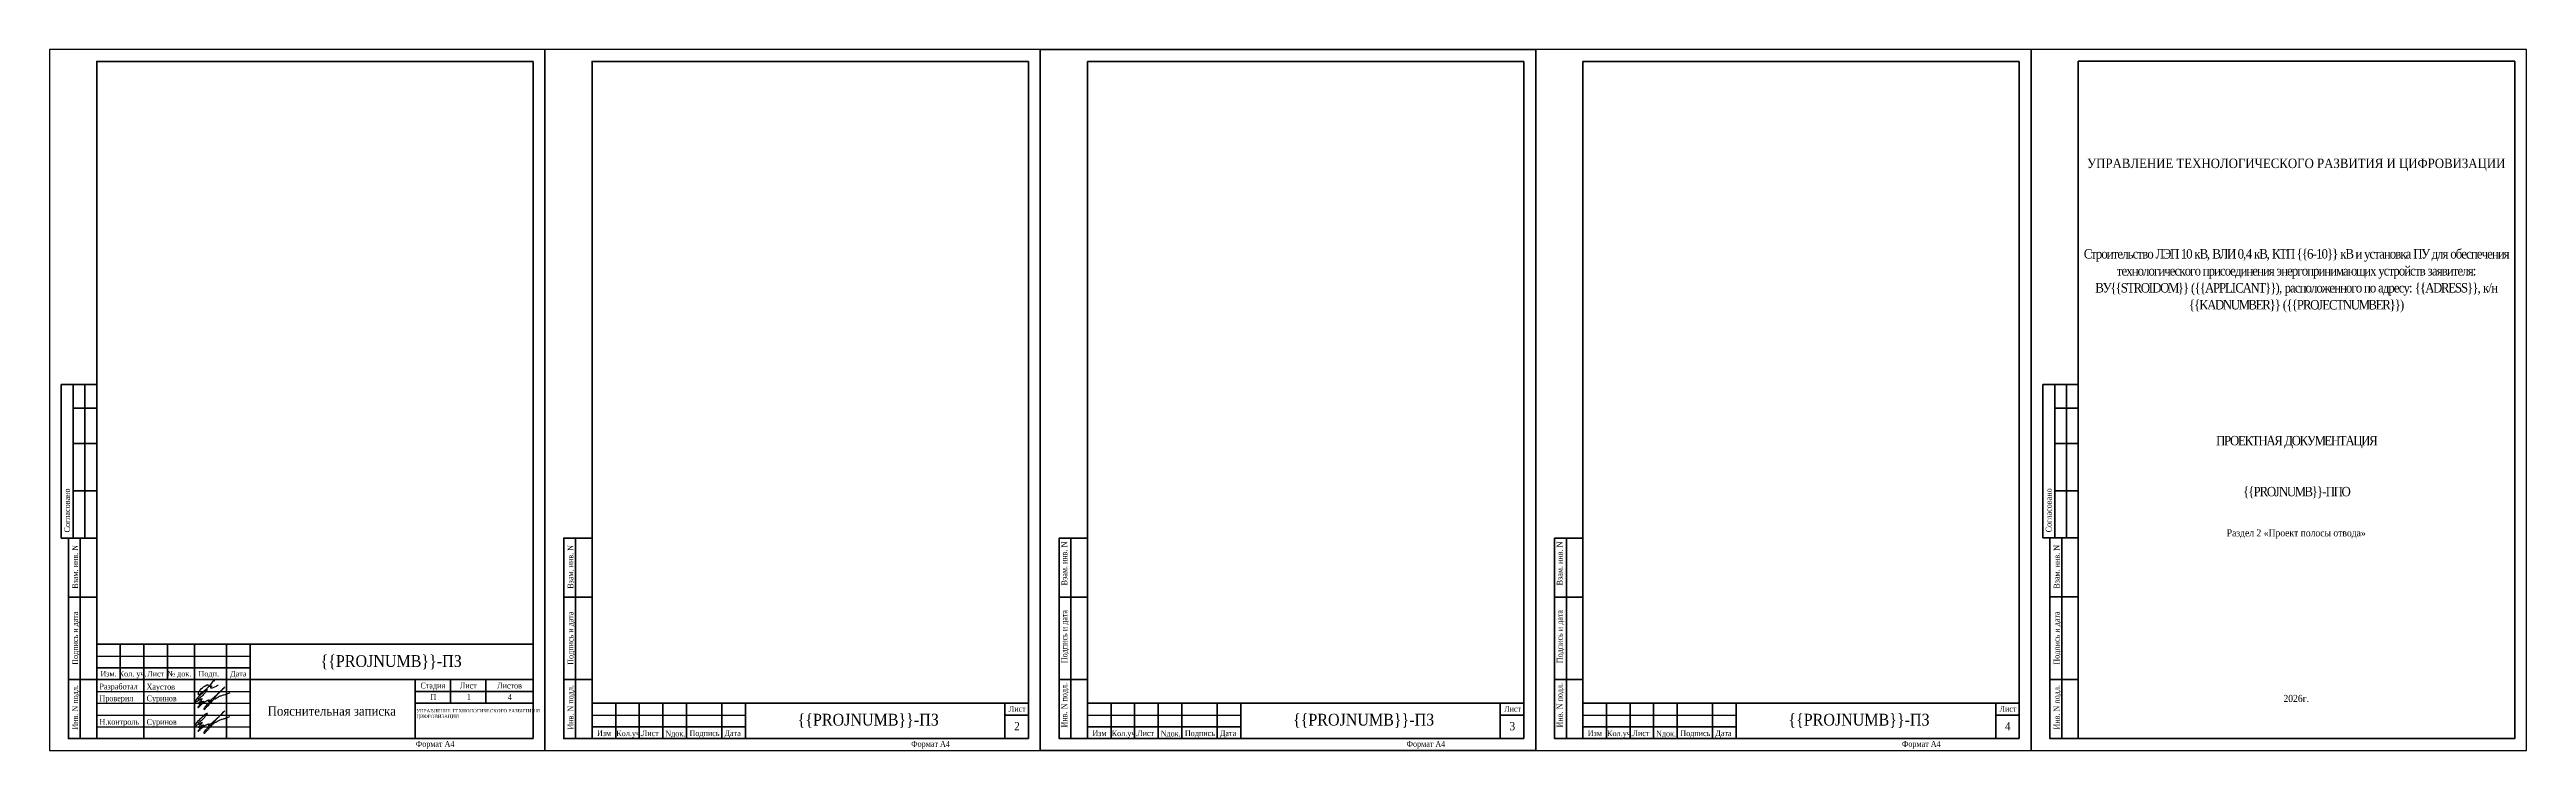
# Model space of a CAD drawing. Header units: millimetres. Extents: x 2476 to 10678, y 3616 to 3921.
# Drawn here: x 3526 to 4576, y 3624 to 3921 of the extents above; entities that cross this region are included whole.
import ezdxf
from ezdxf.enums import TextEntityAlignment as Align

# ---------------------------------------------------------------- set-up
doc = ezdxf.new("R2010")
doc.units = ezdxf.units.MM
doc.layers.add('П', color=7, linetype='Continuous')
doc.layers.add('Чертеж', color=7, linetype='Continuous')
doc.styles.add('Simplex8', font='Times New Roman.ttf', dxfattribs={"height": 3.5})
doc.styles.add('стиль1', font='Times New Roman.ttf', dxfattribs={"width": 0.9})
doc.styles.add('стиль2', font='Times New Roman.ttf', dxfattribs={"width": 0.9, "height": 2.5})

# ---------------------------------------------------------------- blocks, each defined once
blk = doc.blocks.new('Штамп б')
at = {"lineweight": 70}
for points in [[(20, 0), (8, 0), (8, 85), (20, 85)], [(13, 0), (13, 85)], [(8, 60), (20, 60)], [(8, 25), (20, 25)]]:
    blk.add_lwpolyline(points, dxfattribs=at)
at = {"lineweight": 25, "style": 'Simplex8', "width": 0.9}
for s, p in [('Взам. инв. N', (12.1, 63.5)), ('Подпись и дата', (12.1, 31.3)), ('Инв. N подл.', (12.1, 3.8))]:
    blk.add_text(s, height=2.5, rotation=90, dxfattribs=at).set_placement(p)
blk = doc.blocks.new('1')
at = {"lineweight": 30}
for p, q in [((630, 297), (420, 297)), ((420, 297), (420, 0)), ((630, 0), (630, 297)), ((420, 0), (630, 0))]:
    blk.add_line(p, q, dxfattribs=at)
blk = doc.blocks.new('A$C5B0935FB')
at = {"lineweight": 70}
for p, q in [((20, 65), (5, 65)), ((5, 0), (5, 65)), ((10, 55), (10, 65)), ((15, 0), (15, 65)), ((20, 0), (20, 65)), ((10, 40), (10, 55)), ((10, 55), (20, 55)), ((10, 20), (10, 40)), ((10, 40), (20, 40)), ((10, 0), (10, 20)), ((10, 20), (20, 20)), ((10, 0), (5, 0)), ((15, 0), (10, 0)), ((20, 0), (15, 0)), ((15, 0), (15, 0))]:
    blk.add_line(p, q, dxfattribs=at)
at = {"lineweight": 25, "style": 'стиль1', "width": 0.9}
blk.add_text('Согласовано', height=2.5, rotation=90, dxfattribs=at).set_placement((8.7, 2.4))
blk = doc.blocks.new('A$C7F1F469D')
at = {"color": 5, "lineweight": 25}
blk.add_spline([(-0.1, 1.8), (1.3, 2.9), (2.8, 4.3), (3.5, 5.3), (3.8, 5.6), (3.9, 5.8), (3.7, 5.8), (3.3, 5.7), (2.9, 5.4), (-1.1, 1.3), (-1.3, 1), (-1.5, 0.7), (-1.6, 0.3), (-1.5, 0.2), (-1, 0.5), (-0.4, 1), (0.3, 1.4), (1.1, 1.9), (1.7, 2), (1.6, 1.8), (1.3, 1.4), (0.6, 0.6), (0.2, 0.2), (0, 0), (0.2, 0), (0.8, 0.2), (1.4, 0.6), (2.2, 1), (2.3, 1), (1.9, 0.6), (1.3, 0), (0.6, -0.6), (0.1, -1.3), (-0.1, -1.7), (0.1, -1.6), (0.4, -1.4), (1.2, -0.6), (1.6, -0.2), (2.3, 0.3), (2.8, 0.7), (3.4, 1), (3.8, 1.2), (4.1, 1.4), (4.3, 1.4), (4.6, 1.5), (4.6, 1.4), (4.5, 1.2), (4.3, 0.9), (4.4, 0.8), (4.6, 0.9), (5.1, 1.3), (6.2, 2.2), (7.4, 3.2), (8.4, 4.2), (9.6, 5.3), (11, 6.7), (11.3, 7), (9.8, 5.5), (8.6, 4.3), (7.7, 3.3), (7.2, 2.7), (6.7, 2.1), (6.2, 1.4), (5.5, 0.6), (4.7, -0.3), (3.9, -1.3), (3.2, -1.9), (2.9, -2.3), (2.7, -2.6), (2.5, -2.6), (2.5, -2.3), (2.7, -1.9), (3.3, -1.1), (3.8, -0.5), (4.5, 0.1), (5.3, 0.8), (6, 1.3), (6.7, 1.8), (7.6, 2.2), (8.8, 2.9), (10, 3.4), (11.4, 3.8), (12.5, 4.2), (13.5, 4.6)], degree=3, dxfattribs=at)
blk = doc.blocks.new('Штамп фамилии')
at = {"layer": 'Чертеж', "color": 5, "lineweight": -2}
blk.add_lwpolyline([(47.6, 0.9), (47.6, 1), (47.7, 1.1), (47.8, 1.2), (47.8, 1.3), (47.8, 1.3), (47.8, 1.4), (47.8, 1.4), (47.8, 1.5), (47.8, 1.6), (47.8, 1.6), (47.7, 1.6), (47.7, 1.6), (47.6, 1.6), (47.6, 1.6), (47.5, 1.5), (47.5, 1.5), (47.4, 1.4), (47.3, 1.3), (45.4, -1.1), (44.5, -2.1), (43, -3.4), (41.3, -4.9), (41.2, -5), (41.1, -4.9), (41.1, -4.9), (41, -4.8), (40.9, -4.7), (40.9, -4.6), (40.9, -4.4), (40.9, -4.3), (40.9, -4.1), (40.9, -3.9), (41, -3.8), (41, -3.6), (41.1, -3.4), (41.4, -3.1), (41.6, -2.8), (42.2, -2.2), (42.6, -1.8), (43, -1.5), (43.6, -1.1), (44.2, -0.8), (44.9, -0.4), (44.9, -0.4), (44.9, -0.5), (44.9, -0.5), (44.9, -0.9), (45, -1), (45, -1.1), (45.1, -1.1), (45.2, -1.2), (45.4, -1.2), (45.5, -1.2), (46.4, -1.2), (46.5, -1.1), (46.5, -1), (46.6, -1.1), (46.6, -1.1), (46.6, -1.1), (46.5, -1.2), (46.5, -1.2), (46.5, -1.2), (46.4, -1.3), (46, -1.6), (46, -1.7), (46, -1.7), (46, -1.8), (46, -1.8), (46.1, -1.8), (46.3, -1.8), (46.7, -1.8), (46.8, -1.8), (46.9, -1.8), (47.1, -1.7), (48.6, -1.1), (48.7, -1), (48.9, -0.9), (49.1, -0.8), (49.2, -0.7), (49.3, -0.7)], dxfattribs=at)
at = {"layer": 'Чертеж', "color": 67, "lineweight": -2, "true_color": 0x727430}
for p in [(40.8, -8.5), (40.8, -18.6)]:
    blk.add_blockref('A$C7F1F469D', p, dxfattribs=at)
at = {"color": 7, "char_height": 2.5, "attachment_point": 4, "style": 'стиль1'}
for s, insert, width in [(' Разработал', (-1.9, -1.7), 17), (' Проверил', (-1.9, -6.7), 17), ('Хаустов', (18.9, -1.8), 20), (' Суринов', (18.1, -6.7), 20), (' Н.контроль', (-1.9, -16.7), 17), (' Суринов', (18.1, -16.7), 20)]:
    blk.add_mtext(s, dxfattribs=dict(at, insert=insert, width=width))
blk = doc.blocks.new('A$C31D65421')
blk.add_blockref('Штамп фамилии', (2.2, 18.4))

msp = doc.modelspace()

# ---------------------------------------------------------------- linework, layer by layer
at = {"layer": 'П', "lineweight": 30}
msp.add_line((3946.162, 3623.904), (3946.162, 3920.904), dxfattribs=at)
at = {"layer": 'П', "linetype": 'Continuous', "lineweight": 0}
for points in [[(3526.162, 3920.904), (3736.162, 3920.904), (3736.162, 3623.904), (3526.162, 3623.904)], [(3736.162, 3920.904), (3946.162, 3920.904), (3946.162, 3623.904), (3736.162, 3623.904)], [(4156.162, 3920.904), (4366.162, 3920.904), (4366.162, 3623.904), (4156.162, 3623.904)], [(4366.162, 3920.904), (4576.162, 3920.904), (4576.162, 3623.904), (4366.162, 3623.904)]]:
    msp.add_lwpolyline(points, close=True, dxfattribs=at)
at = {"layer": 'П', "linetype": 'Continuous', "lineweight": 18}
msp.add_lwpolyline([(3946.162, 3920.904), (4156.162, 3920.904), (4156.162, 3623.904), (3946.162, 3623.904)], close=True, dxfattribs=at)
at = {"layer": 'П', "lineweight": 30}
for points in [[(3946.162, 3920.904), (4156.162, 3920.904), (4156.162, 3623.904), (3946.162, 3623.904)], [(4366.162, 3623.904), (4576.162, 3623.904), (4576.162, 3920.904), (4366.162, 3920.904)]]:
    msp.add_lwpolyline(points, close=True, dxfattribs=at)
at = {"layer": 'Чертеж', "lineweight": 30}
for p, q in [((3736.162, 3623.904), (3736.162, 3920.904)), ((4156.162, 3623.904), (4156.162, 3920.904)), ((3756.162, 3643.904), (3821.162, 3643.904)), ((3966.162, 3643.904), (4031.162, 3643.904)), ((4176.162, 3643.904), (4241.162, 3643.904)), ((3756.162, 3638.904), (3821.162, 3638.904)), ((3966.162, 3638.904), (4031.162, 3638.904)), ((4176.162, 3638.904), (4241.162, 3638.904))]:
    msp.add_line(p, q, dxfattribs=at)
at = {"layer": 'Чертеж', "lineweight": 70}
for p, q in [((3731.162, 3628.904), (3731.162, 3915.904)), ((3941.162, 3628.904), (3941.162, 3915.904)), ((3966.162, 3915.904), (3966.162, 3628.904)), ((4151.162, 3628.904), (4151.162, 3915.904)), ((4361.162, 3915.904), (4176.162, 3915.904)), ((4176.162, 3915.904), (4176.162, 3628.904)), ((4361.162, 3628.904), (4361.162, 3915.904)), ((3966.162, 3683.904), (3966.162, 3628.904)), ((4176.162, 3683.904), (4176.162, 3628.904)), ((3941.162, 3643.904), (3756.162, 3643.904)), ((3766.162, 3643.904), (3766.162, 3628.904)), ((3776.162, 3643.904), (3776.162, 3628.904)), ((3786.162, 3643.904), (3786.162, 3628.904)), ((3796.162, 3643.904), (3796.162, 3628.904)), ((3811.162, 3643.904), (3811.162, 3628.904)), ((3821.162, 3643.904), (3821.162, 3628.904)), ((3931.162, 3643.904), (3931.162, 3628.904)), ((4151.162, 3643.904), (3966.162, 3643.904)), ((3976.162, 3643.904), (3976.162, 3628.904)), ((3986.162, 3643.904), (3986.162, 3628.904)), ((3996.162, 3643.904), (3996.162, 3628.904)), ((4006.162, 3643.904), (4006.162, 3628.904)), ((4021.162, 3643.904), (4021.162, 3628.904)), ((4031.162, 3643.904), (4031.162, 3628.904)), ((4141.162, 3643.904), (4141.162, 3628.904)), ((4361.162, 3643.904), (4176.162, 3643.904)), ((4186.162, 3643.904), (4186.162, 3628.904)), ((4196.162, 3643.904), (4196.162, 3628.904)), ((4206.162, 3643.904), (4206.162, 3628.904)), ((4216.162, 3643.904), (4216.162, 3628.904)), ((4231.162, 3643.904), (4231.162, 3628.904)), ((4241.162, 3643.904), (4241.162, 3628.904)), ((4351.162, 3643.904), (4351.162, 3628.904)), ((3756.162, 3633.904), (3821.162, 3633.904)), ((3931.162, 3638.904), (3941.162, 3638.904)), ((3966.162, 3633.904), (4031.162, 3633.904)), ((4141.162, 3638.904), (4151.162, 3638.904)), ((4176.162, 3633.904), (4241.162, 3633.904)), ((4351.162, 3638.904), (4361.162, 3638.904)), ((3966.162, 3628.904), (4151.162, 3628.904)), ((4031.162, 3628.904), (4151.162, 3628.904)), ((4176.162, 3628.904), (4361.162, 3628.904)), ((4241.162, 3628.904), (4361.162, 3628.904))]:
    msp.add_line(p, q, dxfattribs=at)
at = {"layer": 'Чертеж', "linetype": 'Continuous', "lineweight": 70}
for p, q in [((3546.162, 3668.904), (3731.162, 3668.904)), ((3556.162, 3668.904), (3556.162, 3653.904)), ((3566.162, 3668.904), (3566.162, 3628.904)), ((3576.162, 3668.904), (3576.162, 3653.904)), ((3587.553, 3668.904), (3587.553, 3628.904)), ((3601.162, 3668.904), (3601.162, 3628.904)), ((3611.162, 3628.904), (3611.162, 3668.904)), ((3546.162, 3658.904), (3611.162, 3658.904)), ((3546.162, 3653.904), (3731.162, 3653.904)), ((3681.162, 3628.904), (3681.162, 3653.904)), ((3681.162, 3648.904), (3731.162, 3648.904)), ((3696.162, 3653.904), (3696.162, 3643.904)), ((3711.162, 3653.904), (3711.162, 3643.904))]:
    msp.add_line(p, q, dxfattribs=at)
at = {"layer": 'Чертеж', "linetype": 'Continuous', "lineweight": 30}
for p, q in [((3546.162, 3628.904), (3546.162, 3668.904)), ((3756.162, 3628.904), (3756.162, 3668.904)), ((3546.162, 3663.904), (3611.162, 3663.904)), ((3546.162, 3648.904), (3611.162, 3648.904)), ((3546.162, 3643.904), (3611.162, 3643.904)), ((3546.162, 3638.904), (3611.162, 3638.904)), ((3546.162, 3633.904), (3611.162, 3633.904))]:
    msp.add_line(p, q, dxfattribs=at)
at = {"layer": 'Чертеж', "color": 7, "lineweight": 70}
msp.add_line((3681.162, 3643.904), (3731.162, 3643.904), dxfattribs=at)
at = {"layer": 'Чертеж', "linetype": 'Continuous', "lineweight": 70, "ltscale": 100}
for p, q in [((3546.162, 3628.904), (3731.162, 3628.904)), ((3756.162, 3628.904), (3941.162, 3628.904))]:
    msp.add_line(p, q, dxfattribs=at)
at = {"layer": 'Чертеж', "lineweight": 70}
for points in [[(3731.162, 3915.904), (3546.162, 3915.904), (3546.162, 3628.904)], [(3941.162, 3915.904), (3756.162, 3915.904), (3756.162, 3628.904)], [(3966.162, 3628.904), (3954.162, 3628.904), (3954.162, 3713.904), (3966.162, 3713.904)], [(3959.162, 3628.904), (3959.162, 3713.904)], [(4176.162, 3628.904), (4164.162, 3628.904), (4164.162, 3713.904), (4176.162, 3713.904)], [(4169.162, 3628.904), (4169.162, 3713.904)], [(3954.162, 3688.904), (3966.162, 3688.904)], [(4164.162, 3688.904), (4176.162, 3688.904)], [(3954.162, 3653.904), (3966.162, 3653.904)], [(4164.162, 3653.904), (4176.162, 3653.904)]]:
    msp.add_lwpolyline(points, dxfattribs=at)
at = {"layer": 'Чертеж', "linetype": 'Continuous', "lineweight": 70}
msp.add_lwpolyline([(3966.162, 3915.904), (4151.162, 3915.904)], dxfattribs=at)
at = {"layer": 'Чертеж', "lineweight": 70}
msp.add_lwpolyline([(4386.179, 3628.938), (4571.179, 3628.938), (4571.179, 3915.938), (4386.179, 3915.938)], close=True, dxfattribs=at)

# ---------------------------------------------------------------- block references
at = {"layer": 'П', "lineweight": 30}
for p in [(3106.162, 3623.904), (3316.162, 3623.904), (3736.162, 3623.904)]:
    msp.add_blockref('1', p, dxfattribs=at)
at = {"layer": 'П', "lineweight": 20}
msp.add_blockref('1', (3526.162, 3623.904), dxfattribs=at)
at = {"layer": 'Чертеж'}
for p in [(3526.162, 3713.904), (4366.179, 3713.938)]:
    msp.add_blockref('A$C5B0935FB', p, dxfattribs=at)
at = {"layer": 'Чертеж', "lineweight": 25}
for p in [(3526.162, 3628.904), (3736.162, 3628.904), (4366.179, 3628.938)]:
    msp.add_blockref('Штамп б', p, dxfattribs=at)
at = {"layer": 'Чертеж', "linetype": 'Continuous', "lineweight": 0}
msp.add_blockref('A$C31D65421', (3546.162, 3633.904), dxfattribs=at)

# ---------------------------------------------------------------- texts
at = {"layer": 'Чертеж', "lineweight": 25, "style": 'стиль1', "width": 0.9}
for s, p in [('Взам. инв. N', (3957.601, 3693.832)), ('Взам. инв. N', (4167.601, 3693.832)), ('Подпись и дата', (3957.601, 3660.855)), ('Подпись и дата', (4167.601, 3660.855)), ('Инв. N подл.', (3957.601, 3633.637)), ('Инв. N подл.', (4167.601, 3633.637))]:
    msp.add_text(s, height=2.5, rotation=90, dxfattribs=at).set_placement(p)
at = {"layer": 'Чертеж', "linetype": 'Continuous', "lineweight": 25, "style": 'стиль1', "width": 0.9}
for s, height, p in [('Изм.', 2.3, (3551.162, 3656.404)), ('Кол. уч.', 2.3, (3561.387, 3656.404)), ('Лист', 2.3, (3571.162, 3656.404)), ('№ док.', 2.3, (3581.162, 3656.404)), ('Подп.', 2.3, (3593.662, 3656.404)), ('Дата', 2.3, (3606.162, 3656.404)), ('Стадия', 2.5, (3688.662, 3651.404)), ('П', 2.5, (3688.837, 3646.568)), ('Лист', 2.5, (3703.662, 3651.404)), ('1', 2.5, (3703.914, 3646.568)), ('Листов', 2.5, (3721.162, 3651.404)), ('4', 2.5, (3721.279, 3646.568))]:
    msp.add_text(s, height=height, dxfattribs=at).set_placement(p, align=Align.MIDDLE_CENTER)
at = {"layer": 'Чертеж', "lineweight": 25, "style": 'стиль1', "width": 0.9}
for s, height, p in [('Лист', 2.5, (3932.774, 3640.303)), ('2', 3.5, (3935.075, 3632.443)), ('Лист', 2.5, (4142.774, 3640.303)), ('3', 3.5, (4145.075, 3632.443)), ('Лист', 2.5, (4352.774, 3640.303)), ('4', 3.5, (4355.075, 3632.443)), ('Формат А4', 2.5, (3681.423, 3625.431)), ('Изм', 2.5, (3758.215, 3629.976)), ('Кол.уч.', 2.3, (3766.39, 3629.976)), ('Лист', 2.5, (3777.195, 3629.976)), ('Nдок.', 2.5, (3787.184, 3629.833)), ('Подпись', 2.5, (3797.459, 3629.976)), ('Дата', 2.5, (3812.301, 3629.976)), ('Формат А4', 2.5, (3891.423, 3625.431)), ('Изм', 2.5, (3968.215, 3629.976)), ('Кол.уч.', 2.3, (3976.39, 3629.976)), ('Лист', 2.5, (3987.195, 3629.976)), ('Nдок.', 2.5, (3997.184, 3629.833)), ('Подпись', 2.5, (4007.459, 3629.976)), ('Дата', 2.5, (4022.301, 3629.976)), ('Формат А4', 2.5, (4101.423, 3625.431)), ('Изм', 2.5, (4178.215, 3629.976)), ('Кол.уч.', 2.3, (4186.39, 3629.976)), ('Лист', 2.5, (4197.195, 3629.976)), ('Nдок.', 2.5, (4207.184, 3629.833)), ('Подпись', 2.5, (4217.459, 3629.976)), ('Дата', 2.5, (4232.301, 3629.976)), ('Формат А4', 2.5, (4311.423, 3625.431))]:
    msp.add_text(s, height=height, dxfattribs=at).set_placement(p)
at = {"layer": 'Чертеж', "color": 1, "lineweight": 20, "insert": (4386.053, 3915.865), "char_height": 5, "width": 185.01678, "attachment_point": 1, "style": 'стиль1'}
msp.add_mtext('\\pxqc,t19;{\\C256;\\P\\P\\H0.36x;\\P\\P\\P\\P\\P\\H0.94444x;\\P\\H2.353x;\\P\\ptz;\\fTimes New Roman|b0|i0|c204|p16;\\H0.99998x;УПРАВЛЕНИЕ ТЕХНОЛОГИЧЕСКОГО РАЗВИТИЯ И ЦИФРОВИЗАЦИИ\\H0.75004x;\\P\\P\\P\\P\\pt19;\\fTimes New Roman|b0|i0|c204|p18;\\H1.6667x;\\P\\P\\psm1.0792,tz;\\H0.79994x;\\T0.8;Строительство ЛЭП 10 кВ, ВЛИ 0,4 кВ, КТП \\{\\{6-10\\}\\} кВ и установка ПУ для обеспечения технологического присоединения энергопринимающих устройств заявителя: ВУ\\{\\{STROIDOM\\}\\} (\\{\\{APPLICANT\\}\\}), расположенного по адресу: \\{\\{ADRESS\\}\\}, к/н \\{\\{KADNUMBER\\}\\} (\\{\\{PROJECTNUMBER\\}\\})\\P\\ps*;\\P\\P\\pt19;\\P\\P\\P\\P\\PПРОЕКТНАЯ ДОКУМЕНТАЦИЯ\\P\\P\\P\\{\\{PROJNUMB\\}\\}-ППО\\P\\H1.5x;\\T1;\\P\\H0.5x;Раздел 2 «Проект полосы отвода»\\P\\P\\P\\pi1.9542,t1.1833;\\P\\pi0,t19;\\P\\P\\P\\P\\P\\P\\P\\P\\P2026г.}', dxfattribs=at)
at = {"layer": 'Чертеж', "lineweight": 25, "attachment_point": 5, "style": 'стиль2'}
for s, insert, char_height, width in [('\\{\\{PROJNUMB\\}\\}-ПЗ', (3670.967, 3661.275), 5, 119.88502), ('\\pxql;{\\fTimes New Roman|b0|i0|c204|p16;\\H0.8x;УПРАВЛЕНИЕ ТЕХНОЛОГИЧЕСКОГО РАЗВИТИЯ И ЦИФРОВИЗАЦИИ}', (3708.758, 3639.295), 1.8, 54.19561), ('\\{\\{PROJNUMB\\}\\}-ПЗ', (3873.208, 3636.435), 5, 119.88502), ('\\{\\{PROJNUMB\\}\\}-ПЗ', (4083.208, 3636.435), 5, 119.88502), ('\\{\\{PROJNUMB\\}\\}-ПЗ', (4293.208, 3636.435), 5, 119.88502)]:
    msp.add_mtext(s, dxfattribs=dict(at, insert=insert, char_height=char_height, width=width))
at = {"layer": 'Чертеж', "color": 7, "lineweight": 15, "insert": (3645.822, 3640.613), "char_height": 4, "width": 70, "attachment_point": 5, "style": 'стиль1'}
msp.add_mtext('{\\W0.9;Пояснительная записка}', dxfattribs=at)

doc.saveas('drawing.dxf')
